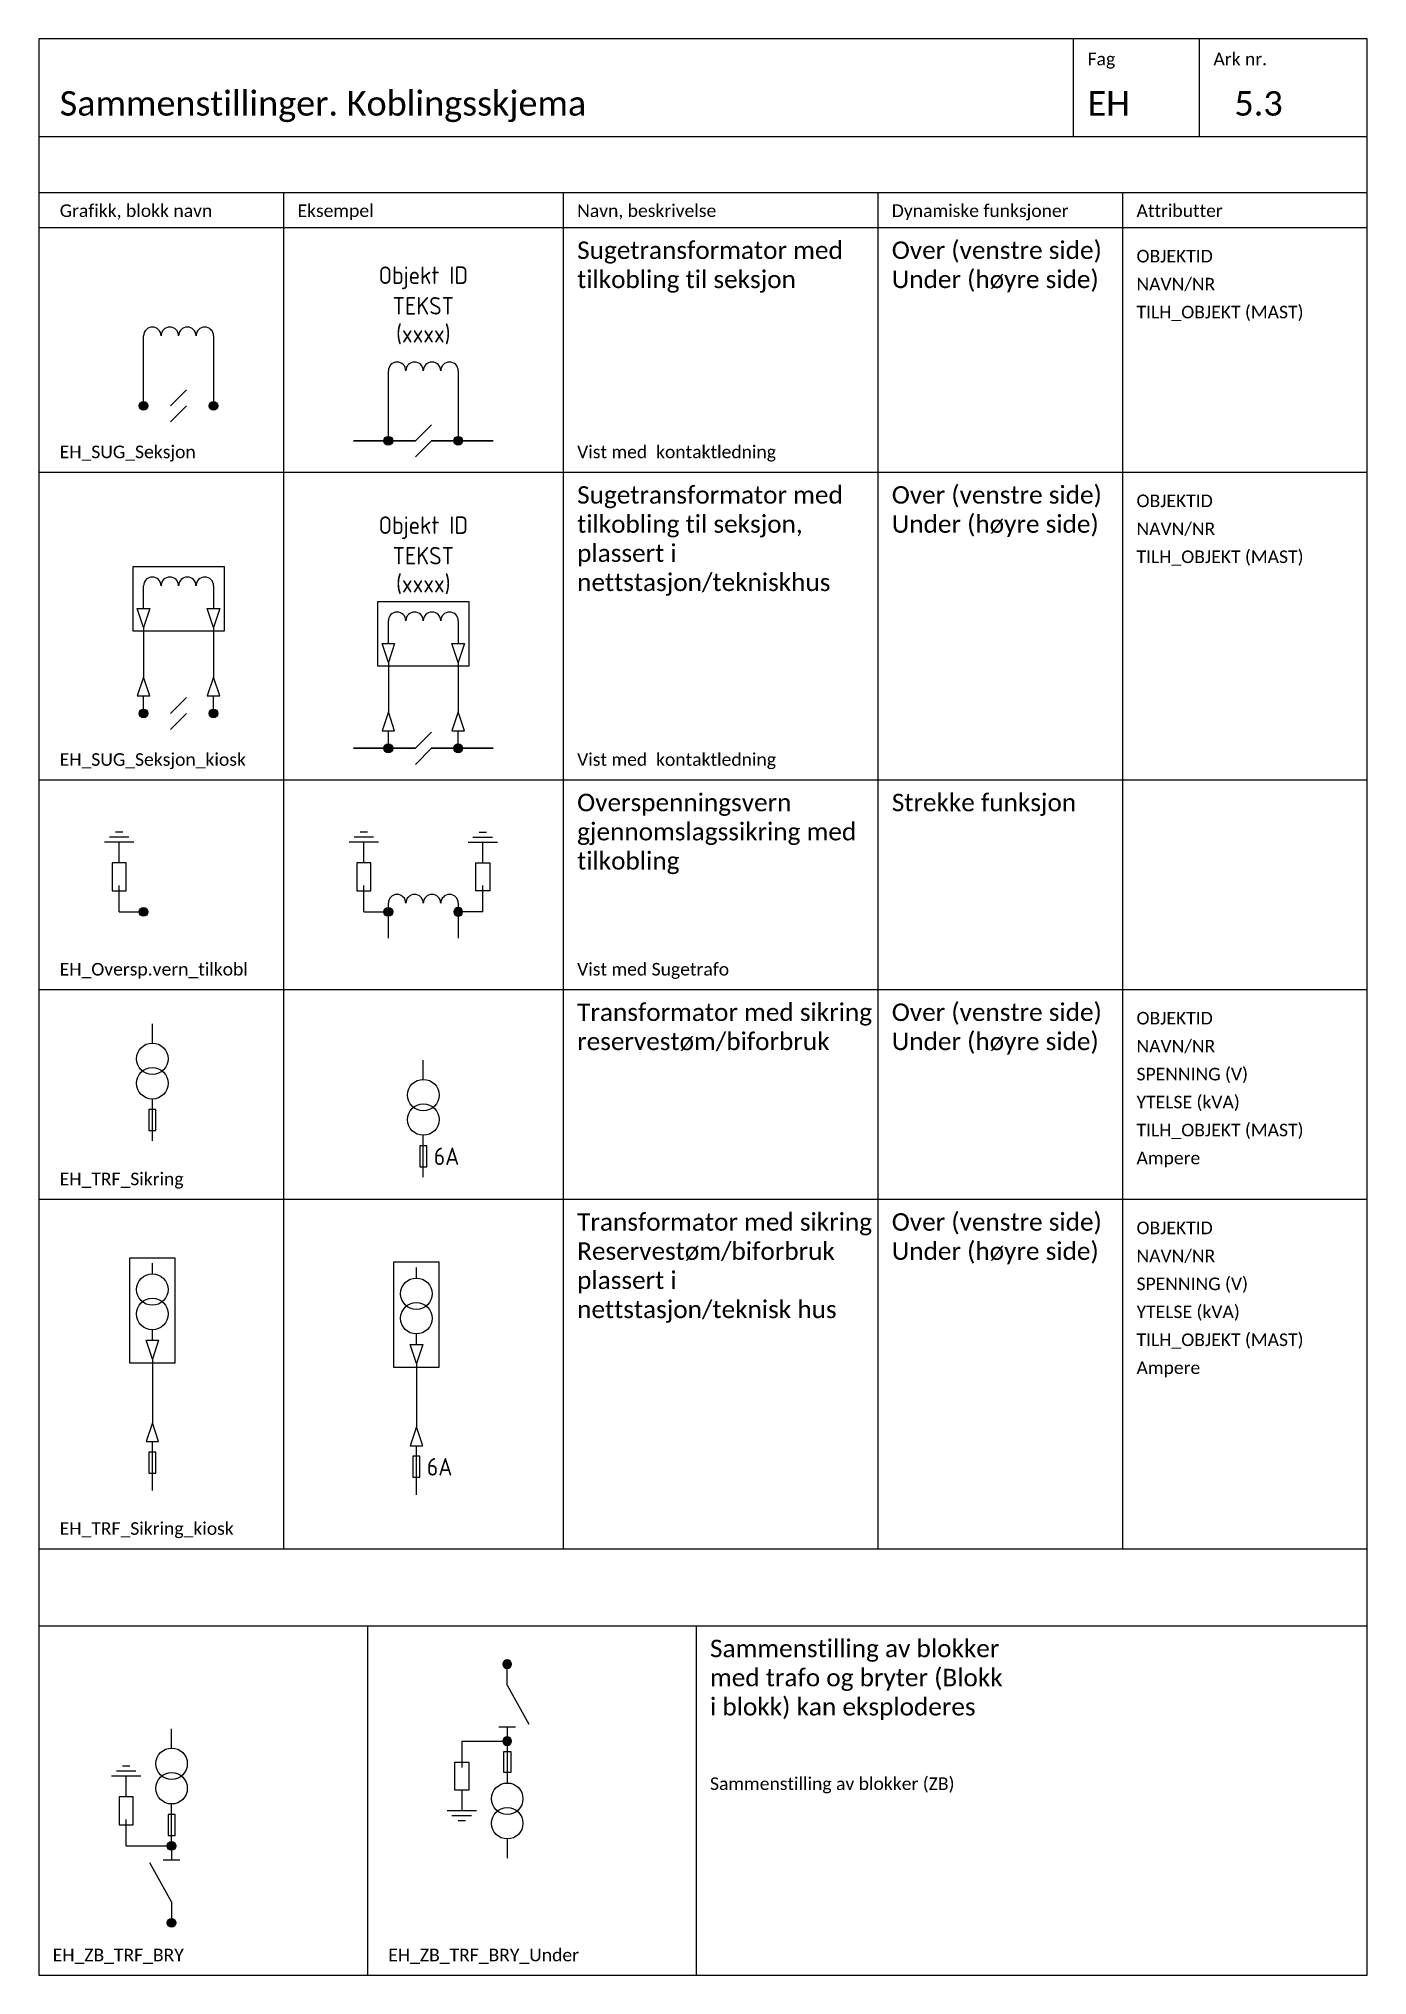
# Model space of a CAD drawing. Header units: millimetres. Extents: x -120 to 1240, y -2156 to 277.
# Drawn here: x 420 to 610, y -1228 to -951 of the extents above; entities that cross this region are included whole.
import ezdxf
from ezdxf.enums import TextEntityAlignment as Align

# ---------------------------------------------------------------- set-up
doc = ezdxf.new("R2010")
doc.units = ezdxf.units.MM
doc.layers.add('JBTEH_ATT_OBJEKTID', color=2, linetype='Continuous', lineweight=25)
doc.layers.add('JBTEH_KTL_Sort', color=7, linetype='Continuous', lineweight=35)
for name, color, linetype in [('JBTEH_ATT_Tekst', 2, 'Continuous'), ('JBTEH_Komponenter', 4, 'Continuous'), ('JBTEH_LED_Hoeyspenning_kabel', 4, 'KABEL2'), ('RAMME', 5, 'Continuous'), ('RAMME SYMBOLER', 4, 'Continuous'), ('RAMME TEKST', 7, 'Continuous')]:
    doc.layers.add(name, color=color, linetype=linetype)
doc.styles.add('Calibri', font='calibri.ttf')
doc.styles.add('ISO25', font='isocp.shx', dxfattribs={"width": 0.9, "height": 2.5})
doc.styles.get("Standard").update_dxf_attribs({"font": 'txt.shx'})
doc.linetypes.add('KABEL2', pattern='A,0.3,-0.1,0.3,-0.1,0.3,-0.1,["x",Standard,S=0.25,R=0,X=0,Y=-0.08],-0.1', length=1.3)

msp = doc.modelspace()

# ---------------------------------------------------------------- texts
at = {"layer": 'RAMME TEKST', "linetype": 'ByBlock', "style": 'Calibri'}
for s, height, p in [('Ark nr.', 1.8, (588, -954.8)), ('Fag', 1.8, (570, -954.8)), ('Sammenstillinger. Koblingsskjema', 3.5, (423, -962)), ('EH', 3.5, (570, -962)), ('5.3', 3.5, (591, -962)), ('Grafikk, blokk navn', 1.8, (423, -976.5)), ('Eksempel', 1.8, (457, -976.5)), ('Navn, beskrivelse', 1.8, (497, -976.5)), ('Dynamiske funksjoner', 1.8, (542, -976.5)), ('Attributter', 1.8, (577, -976.5)), ('EH_SUG_Seksjon', 1.8, (423, -1011)), ('Vist med  kontaktledning', 1.8, (497, -1011)), ('EH_SUG_Seksjon_kiosk', 1.8, (423, -1055)), ('Vist med  kontaktledning', 1.8, (497, -1055)), ('EH_Oversp.vern_tilkobl', 1.8, (423, -1085)), ('Vist med Sugetrafo', 1.8, (497, -1085)), ('EH_TRF_Sikring', 1.8, (423, -1115)), ('EH_TRF_Sikring_kiosk', 1.8, (423, -1165)), ('Sammenstilling av blokker (ZB)', 1.8, (516, -1201.5)), ('EH_ZB_TRF_BRY', 1.8, (422, -1226)), ('EH_ZB_TRF_BRY_Under', 1.8, (470, -1226))]:
    msp.add_text(s, height=height, dxfattribs=at).set_placement(p)
at = {"layer": 'RAMME TEKST', "style": 'Calibri'}
for s, p in [('OBJEKTID', (577, -983)), ('NAVN/NR', (577, -987)), ('TILH_OBJEKT (MAST)', (577, -991)), ('OBJEKTID', (577, -1018)), ('NAVN/NR', (577, -1022)), ('TILH_OBJEKT (MAST)', (577, -1026)), ('OBJEKTID', (577, -1092)), ('NAVN/NR', (577, -1096)), ('SPENNING (V)', (577, -1100)), ('YTELSE (kVA)', (577, -1104)), ('TILH_OBJEKT (MAST)', (577, -1108)), ('Ampere', (577, -1112)), ('OBJEKTID', (577, -1122)), ('NAVN/NR', (577, -1126)), ('SPENNING (V)', (577, -1130)), ('YTELSE (kVA)', (577, -1134)), ('TILH_OBJEKT (MAST)', (577, -1138)), ('Ampere', (577, -1142))]:
    msp.add_text(s, height=1.8, dxfattribs=at).set_placement(p)
at = {"layer": 'RAMME TEKST', "char_height": 2.5, "attachment_point": 1, "style": 'Calibri'}
for s, insert, width in [('Sugetransformator med tilkobling til seksjon', (497, -980), 39.6865), ('Sugetransformator med tilkobling til seksjon, plassert i nettstasjon/tekniskhus', (497, -1015), 43)]:
    msp.add_mtext(s, dxfattribs=dict(at, insert=insert, width=width))
at = {"layer": 'RAMME TEKST', "linetype": 'ByBlock', "char_height": 2.5, "attachment_point": 1, "style": 'Calibri'}
for s, insert, width in [('Over (venstre side)\\PUnder (høyre side)', (542, -980), 43.3201), ('Over (venstre side)\\PUnder (høyre side)', (542, -1015), 43.3201), ('Overspenningsvern gjennomslagssikring med tilkobling', (497, -1059), 43), ('Strekke funksjon', (542, -1059), 33), ('Transformator med sikring\\Preservestøm/biforbruk', (497, -1089), 43), ('Over (venstre side)\\PUnder (høyre side)', (542, -1089), 43.3201), ('Transformator med sikring\\PReservestøm/biforbruk\\Pplassert i nettstasjon/teknisk hus', (497, -1119), 43), ('Over (venstre side)\\PUnder (høyre side)', (542, -1119), 43.3201), ('Sammenstilling av blokker med trafo og bryter (Blokk i blokk) kan eksploderes', (516, -1180), 43)]:
    msp.add_mtext(s, dxfattribs=dict(at, insert=insert, width=width))

# ---------------------------------------------------------------- blocks, each defined once
blk = doc.blocks.new('EH_Jord')
for p, q in [((0, 0), (0, -3)), ((-2.1, -3), (2.1, -3)), ((-1.4, -3.7), (1.4, -3.7)), ((-0.525, -4.4), (0.525, -4.4))]:
    blk.add_line(p, q)
blk = doc.blocks.new('EH_Koblingspunkt')
h = blk.add_hatch(color=256)
h.dxf.hatch_style = 1
edge = h.paths.add_edge_path()
edge.add_arc((0, 0), 0.625, 0, 360)
blk.add_circle((0, 0), 0.625)
blk = doc.blocks.new('EH_Gjennomslagssikring')
for p, q in [((-1, 7), (-1, 3)), ((1, 7), (-1, 7)), ((1, 3), (1, 7)), ((-1, 3), (1, 3)), ((0, 3), (0, 3.8)), ((0, 0), (0, 3))]:
    blk.add_line(p, q)
blk.add_solid([(0.8, 3.8), (-0.8, 3.8), (0, 5.4), (0.8, 3.8)])
blk = doc.blocks.new('*U81')
blk.add_line((-3.5, 0), (0, 0))
at = {"rotation": 180}
blk.add_blockref('EH_Jord', (-3.5, 7), dxfattribs=at)
for name, p in [('EH_Gjennomslagssikring', (-3.5, 0)), ('EH_Koblingspunkt', (0, 0))]:
    blk.add_blockref(name, p)
blk = doc.blocks.new('*U79')
for p, q in [((-5, 0), (-5, 5)), ((5, 5), (5, 0))]:
    blk.add_line(p, q)
for centre in [(-3.75, 5), (-1.25, 5), (1.25, 5), (3.75, 5)]:
    blk.add_arc(centre, 1.25, 0, 180)
at = {"layer": 'JBTEH_ATT_OBJEKTID', "style": 'ISO25', "flags": 4}
blk.add_attdef('OBJEKTID', text='', height=2.5, dxfattribs=at).set_placement((0, 18.3), align=Align.MIDDLE)
at = {"layer": 'JBTEH_ATT_Tekst', "style": 'ISO25', "flags": 4}
for tag, p in [('NAVN/NR', (0, 14.3)), ('TILH_OBJEKT', (0, 10.3))]:
    blk.add_attdef(tag, text='', height=2.5, dxfattribs=at).set_placement(p, align=Align.MIDDLE)
blk = doc.blocks.new('EH_Seksjon')
at = {"color": 7}
for p, q in [((0, 0), (2.29, 2.29)), ((0, -2.29), (2.29, 0))]:
    blk.add_line(p, q, dxfattribs=at)
blk = doc.blocks.new('*U220')
for p, q in [((-5, 0), (-5, 10)), ((5, 10), (5, 0))]:
    blk.add_line(p, q)
for centre in [(-3.75, 10), (-1.25, 10), (1.25, 10), (3.75, 10)]:
    blk.add_arc(centre, 1.25, 0, 180)
for name, p in [('EH_Koblingspunkt', (-5, 0)), ('EH_Seksjon', (-1.14, 0)), ('EH_Koblingspunkt', (5, 0))]:
    blk.add_blockref(name, p)
at = {"layer": 'JBTEH_ATT_OBJEKTID', "style": 'ISO25', "flags": 4}
blk.add_attdef('OBJEKTID', text='', height=2.5, dxfattribs=at).set_placement((0, 23.3), align=Align.MIDDLE)
at = {"layer": 'JBTEH_ATT_Tekst', "style": 'ISO25', "flags": 4}
for tag, p in [('NAVN/NR', (0, 19.3)), ('TILH_OBJEKT', (0, 15.3))]:
    blk.add_attdef(tag, text='', height=2.5, dxfattribs=at).set_placement(p, align=Align.MIDDLE)
blk = doc.blocks.new('EH_Endemuffe')
for p, q in [((0, 1.125), (3.375, 0)), ((0, -1.125), (0, 1.125)), ((3.375, 0), (0, -1.125))]:
    blk.add_line(p, q)
blk = doc.blocks.new('*U222')
for p, q in [((-5, 15), (-5, 18.25)), ((5, 18.25), (5, 15)), ((-5, 0), (-5, 2.5)), ((5, 0), (5, 2.5))]:
    blk.add_line(p, q)
blk.add_lwpolyline([(-6.5, 21), (6.5, 21), (6.5, 11.75), (-6.5, 11.75)], close=True)
for centre in [(-3.75, 18.25), (-1.25, 18.25), (1.25, 18.25), (3.75, 18.25)]:
    blk.add_arc(centre, 1.25, 0, 180)
at = {"layer": 'JBTEH_LED_Hoeyspenning_kabel', "ltscale": 5}
for p, q in [((-5, 12.3), (-5, 5.2)), ((5, 12.3), (5, 5.2))]:
    blk.add_line(p, q, dxfattribs=at)
at = {"yscale": 0.8, "rotation": 270}
for p, xscale, zscale in [((-5, 15), 0.8, 0.9), ((5, 15), 0.8, 0.9), ((-5, 2.5), -0.8, 0.8), ((5, 2.5), -0.8, 0.8)]:
    blk.add_blockref('EH_Endemuffe', p, dxfattribs=dict(at, xscale=xscale, zscale=zscale))
for name, p in [('EH_Koblingspunkt', (-5, 0)), ('EH_Seksjon', (-1.14, 0)), ('EH_Koblingspunkt', (5, 0))]:
    blk.add_blockref(name, p)
at = {"layer": 'JBTEH_ATT_OBJEKTID', "style": 'ISO25', "flags": 4}
blk.add_attdef('OBJEKTID', text='', height=2.5, dxfattribs=at).set_placement((0, 31.55), align=Align.MIDDLE)
at = {"layer": 'JBTEH_ATT_Tekst', "style": 'ISO25', "flags": 4}
for tag, p in [('NAVN/NR', (0, 27.55)), ('TILH_OBJEKT', (0, 23.55))]:
    blk.add_attdef(tag, text='', height=2.5, dxfattribs=at).set_placement(p, align=Align.MIDDLE)
blk = doc.blocks.new('*U224')
for p, q in [((-5, 15), (-5, 18.25)), ((5, 18.25), (5, 15)), ((-5, 0), (-5, 2.5)), ((5, 0), (5, 2.5))]:
    blk.add_line(p, q)
blk.add_lwpolyline([(-6.5, 21), (6.5, 21), (6.5, 11.75), (-6.5, 11.75)], close=True)
for centre in [(-3.75, 18.25), (-1.25, 18.25), (1.25, 18.25), (3.75, 18.25)]:
    blk.add_arc(centre, 1.25, 0, 180)
at = {"layer": 'JBTEH_LED_Hoeyspenning_kabel', "ltscale": 5}
for p, q in [((-5, 12.3), (-5, 5.2)), ((5, 12.3), (5, 5.2))]:
    blk.add_line(p, q, dxfattribs=at)
at = {"yscale": 0.8, "rotation": 270}
for p, xscale, zscale in [((-5, 15), 0.8, 0.9), ((5, 15), 0.8, 0.9), ((-5, 2.5), -0.8, 0.8), ((5, 2.5), -0.8, 0.8)]:
    blk.add_blockref('EH_Endemuffe', p, dxfattribs=dict(at, xscale=xscale, zscale=zscale))
for name, p in [('EH_Koblingspunkt', (-5, 0)), ('EH_Seksjon', (-1.14, 0)), ('EH_Koblingspunkt', (5, 0))]:
    blk.add_blockref(name, p)
at = {"layer": 'JBTEH_ATT_OBJEKTID', "style": 'ISO25', "flags": 4}
blk.add_attdef('OBJEKTID', text='', height=2.5, dxfattribs=at).set_placement((0, 31.55), align=Align.MIDDLE)
at = {"layer": 'JBTEH_ATT_Tekst', "style": 'ISO25', "flags": 4}
for tag, p in [('NAVN/NR', (0, 27.55)), ('TILH_OBJEKT', (0, 23.55))]:
    blk.add_attdef(tag, text='', height=2.5, dxfattribs=at).set_placement(p, align=Align.MIDDLE)
blk = doc.blocks.new('*U226')
for p, q in [((0, 14), (0, 16.75)), ((0, 0), (0, 6))]:
    blk.add_line(p, q)
blk.add_lwpolyline([(-0.5, 1.5), (0.5, 1.5), (0.5, 4.5), (-0.5, 4.5)], close=True)
for centre in [(0, 11.75), (0, 8.25)]:
    blk.add_circle(centre, 2.25)
at = {"layer": 'JBTEH_ATT_OBJEKTID', "style": 'ISO25'}
blk.add_attdef('OBJEKTID', text='', height=2.5, dxfattribs=at).set_placement((0, 35.3), align=Align.MIDDLE)
at = {"layer": 'JBTEH_ATT_Tekst', "style": 'ISO25'}
for tag, p in [('NAVN/NR', (0, 31.3)), ('SPENNING', (0, 27.3)), ('YTELSE', (0, 23.3)), ('TILH_OBJEKT', (0, 19.3))]:
    blk.add_attdef(tag, text='', height=2.5, dxfattribs=at).set_placement(p, align=Align.MIDDLE)
blk.add_attdef('AMP', (1.5, 1.75), '', height=2.5, dxfattribs=at)
blk = doc.blocks.new('*U231')
for p, q in [((0, 31), (0, 32.5)), ((0, 21.5), (0, 23)), ((0, 0), (0, 7))]:
    blk.add_line(p, q)
for points in [[(-3.25, 18.25), (3.25, 18.25), (3.25, 33.25), (-3.25, 33.25)], [(-0.5, 2.5), (0.5, 2.5), (0.5, 5.5), (-0.5, 5.5)]]:
    blk.add_lwpolyline(points, close=True)
for centre in [(0, 28.75), (0, 25.25)]:
    blk.add_circle(centre, 2.25)
at = {"layer": 'JBTEH_LED_Hoeyspenning_kabel', "ltscale": 5}
blk.add_line((0, 18.8), (0, 9.7), dxfattribs=at)
at = {"yscale": 0.8, "rotation": 270}
for p, xscale, zscale in [((0, 21.5), 0.8, 0.9), ((0, 7), -0.8, 0.8)]:
    blk.add_blockref('EH_Endemuffe', p, dxfattribs=dict(at, xscale=xscale, zscale=zscale))
at = {"layer": 'JBTEH_ATT_OBJEKTID', "style": 'ISO25'}
blk.add_attdef('OBJEKTID', text='', height=2.5, dxfattribs=at).set_placement((0, 35.3), align=Align.MIDDLE)
at = {"layer": 'JBTEH_ATT_Tekst', "style": 'ISO25'}
for tag, p in [('NAVN/NR', (0, 31.3)), ('SPENNING', (0, 27.3)), ('YTELSE', (0, 23.3)), ('TILH_OBJEKT', (0, 19.3))]:
    blk.add_attdef(tag, text='', height=2.5, dxfattribs=at).set_placement(p, align=Align.MIDDLE)
blk.add_attdef('AMP', (1.5, 2.75), '', height=2.5, dxfattribs=at)
blk = doc.blocks.new('*U230')
for p, q in [((0, 31), (0, 32.5)), ((0, 21.5), (0, 23)), ((0, 0), (0, 7))]:
    blk.add_line(p, q)
for points in [[(-3.25, 18.25), (3.25, 18.25), (3.25, 33.25), (-3.25, 33.25)], [(-0.5, 2.5), (0.5, 2.5), (0.5, 5.5), (-0.5, 5.5)]]:
    blk.add_lwpolyline(points, close=True)
for centre in [(0, 28.75), (0, 25.25)]:
    blk.add_circle(centre, 2.25)
at = {"layer": 'JBTEH_LED_Hoeyspenning_kabel', "ltscale": 5}
blk.add_line((0, 18.8), (0, 9.7), dxfattribs=at)
at = {"yscale": 0.8, "rotation": 270}
for p, xscale, zscale in [((0, 21.5), 0.8, 0.9), ((0, 7), -0.8, 0.8)]:
    blk.add_blockref('EH_Endemuffe', p, dxfattribs=dict(at, xscale=xscale, zscale=zscale))
at = {"layer": 'JBTEH_ATT_OBJEKTID', "style": 'ISO25'}
blk.add_attdef('OBJEKTID', text='', height=2.5, dxfattribs=at).set_placement((0, 35.3), align=Align.MIDDLE)
at = {"layer": 'JBTEH_ATT_Tekst', "style": 'ISO25'}
for tag, p in [('NAVN/NR', (0, 31.3)), ('SPENNING', (0, 27.3)), ('YTELSE', (0, 23.3)), ('TILH_OBJEKT', (0, 19.3))]:
    blk.add_attdef(tag, text='', height=2.5, dxfattribs=at).set_placement(p, align=Align.MIDDLE)
blk.add_attdef('AMP', (1.5, 2.75), '', height=2.5, dxfattribs=at)
blk = doc.blocks.new('*U228')
for p, q in [((0, 14), (0, 16.75)), ((0, 0), (0, 6))]:
    blk.add_line(p, q)
blk.add_lwpolyline([(-0.5, 1.5), (0.5, 1.5), (0.5, 4.5), (-0.5, 4.5)], close=True)
for centre in [(0, 11.75), (0, 8.25)]:
    blk.add_circle(centre, 2.25)
at = {"layer": 'JBTEH_ATT_OBJEKTID', "style": 'ISO25'}
blk.add_attdef('OBJEKTID', text='', height=2.5, dxfattribs=at).set_placement((10, 23.66), align=Align.MIDDLE)
at = {"layer": 'JBTEH_ATT_Tekst', "style": 'ISO25'}
for tag, p in [('NAVN/NR', (10, 19.88)), ('SPENNING', (10, 15.88)), ('YTELSE', (10, 11.88)), ('TILH_OBJEKT', (10, 7.88))]:
    blk.add_attdef(tag, text='', height=2.5, dxfattribs=at).set_placement(p, align=Align.MIDDLE)
blk.add_attdef('AMP', (1.5, 1.75), '', height=2.5, dxfattribs=at)
blk = doc.blocks.new('*U194')
at = {"color": 5}
blk.add_line((0, 0), (-3.1, 5.6), dxfattribs=at)
at = {"color": 7}
blk.add_line((-1.2, 6), (1.2, 6), dxfattribs=at)
at = {"layer": 'JBTEH_ATT_OBJEKTID', "style": 'ISO25'}
blk.add_attdef('OBJEKTID', text='', height=2.5, dxfattribs=at).set_placement((9.92, 6.75), align=Align.CENTER)
at = {"layer": 'JBTEH_ATT_Tekst', "style": 'ISO25'}
for tag, p in [('NAVN/NR', (9.92, 2.75)), ('TILH_OBJEKT', (9.92, -1.25))]:
    blk.add_attdef(tag, text='', height=2.5, dxfattribs=at).set_placement(p, align=Align.CENTER)
blk = doc.blocks.new('*U89')
blk.add_line((-6.5, 0), (0, 0))
at = {"rotation": 180}
blk.add_blockref('EH_Jord', (-6.5, 7), dxfattribs=at)
for name, p in [('EH_Gjennomslagssikring', (-6.5, 0)), ('EH_Koblingspunkt', (0, 0))]:
    blk.add_blockref(name, p)
blk = doc.blocks.new('EH_ZB_TRF_BRY')
at = {"layer": 'JBTEH_Komponenter'}
for p, q in [((0, 11), (0, 9)), ((0, 3), (0, 0))]:
    blk.add_line(p, q, dxfattribs=at)
for name, p in [('*U228', (0, 11)), ('*U89', (0, 11)), ('*U194', (0, 3)), ('EH_Koblingspunkt', (0, 0))]:
    blk.add_blockref(name, p, dxfattribs=at)
blk = doc.blocks.new('*U229')
for p, q in [((0, 0), (0, -6)), ((0, -14), (0, -16.75))]:
    blk.add_line(p, q)
blk.add_lwpolyline([(-0.5, -1.5), (0.5, -1.5), (0.5, -4.5), (-0.5, -4.5)], close=True)
for centre in [(0, -8.25), (0, -11.75)]:
    blk.add_circle(centre, 2.25)
at = {"layer": 'JBTEH_ATT_OBJEKTID', "style": 'ISO25'}
blk.add_attdef('OBJEKTID', text='', height=2.5, dxfattribs=at).set_placement((10.8, -26.87), align=Align.MIDDLE)
at = {"layer": 'JBTEH_ATT_Tekst', "style": 'ISO25'}
blk.add_attdef('AMP', (1.5, -1.75), '', height=2.5, dxfattribs=at)
for tag, p in [('NAVN/NR', (10.8, -10.13)), ('SPENNING', (10.8, -14.13)), ('YTELSE', (10.8, -18.13)), ('TILH_OBJEKT', (10.8, -22.13))]:
    blk.add_attdef(tag, text='', height=2.5, dxfattribs=at).set_placement(p, align=Align.MIDDLE)
blk = doc.blocks.new('*U193')
at = {"color": 5}
blk.add_line((0, 0), (3.1, -5.6), dxfattribs=at)
at = {"color": 7}
blk.add_line((1.2, -6), (-1.2, -6), dxfattribs=at)
at = {"layer": 'JBTEH_ATT_OBJEKTID', "style": 'ISO25'}
blk.add_attdef('OBJEKTID', text='', height=2.5, dxfattribs=at).set_placement((9.92, -1.75), align=Align.CENTER)
at = {"layer": 'JBTEH_ATT_Tekst', "style": 'ISO25'}
for tag, p in [('NAVN/NR', (9.92, -5.75)), ('TILH_OBJEKT', (9.92, -9.75))]:
    blk.add_attdef(tag, text='', height=2.5, dxfattribs=at).set_placement(p, align=Align.CENTER)
blk = doc.blocks.new('EH_ZB_TRF_BRY_Under')
at = {"layer": 'JBTEH_Komponenter'}
for p, q in [((0, -3), (0, 0)), ((0, -9), (0, -11))]:
    blk.add_line(p, q, dxfattribs=at)
at = {"layer": 'JBTEH_Komponenter', "xscale": -1, "rotation": 180}
for name, p in [('EH_Koblingspunkt', (0, 0)), ('*U89', (0, -11))]:
    blk.add_blockref(name, p, dxfattribs=at)
at = {"layer": 'JBTEH_Komponenter'}
for name, p in [('*U193', (0, -3)), ('*U229', (0, -11))]:
    blk.add_blockref(name, p, dxfattribs=at)

# ---------------------------------------------------------------- linework, layer by layer
at = {"layer": 'JBTEH_KTL_Sort'}
for p, q in [((473.86, -1008.5), (465, -1008.5)), ((476.14, -1008.5), (485, -1008.5)), ((473.86, -1052.5), (465, -1052.5)), ((476.14, -1052.5), (485, -1052.5))]:
    msp.add_line(p, q, dxfattribs=at)
at = {"layer": 'RAMME'}
msp.add_lwpolyline([(610, -951), (420, -951), (420, -1228), (610, -1228)], close=True, dxfattribs=at)
msp.add_lwpolyline([(420, -965), (610, -965)], dxfattribs=at)
at = {"layer": 'RAMME SYMBOLER'}
for p, q in [((568, -965), (568, -951)), ((586, -965), (586, -951)), ((420, -973), (610, -973)), ((455, -973), (455, -1167)), ((495, -973), (495, -1167)), ((540, -973), (540, -1167)), ((575, -973), (575, -1167)), ((420, -978), (610, -978)), ((420, -1013), (610, -1013)), ((420, -1057), (610, -1057)), ((420, -1087), (610, -1087)), ((420, -1117), (610, -1117)), ((420, -1167), (610, -1167)), ((420, -1178), (610, -1178)), ((467, -1178), (467, -1228)), ((514, -1178), (514, -1228))]:
    msp.add_line(p, q, dxfattribs=at)

# ---------------------------------------------------------------- block references
at = {"layer": 'JBTEH_Komponenter'}
ref = msp.add_blockref('*U220', (475, -1008.5), dxfattribs=at)
ref.add_attrib('NAVN/NR', 'TEKST', dxfattribs={"layer": 'JBTEH_ATT_Tekst', "height": 2.5, "style": 'ISO25'}).set_placement((475, -989.2), align=Align.MIDDLE)
ref.add_attrib('TILH_OBJEKT', '(xxxx)', dxfattribs={"layer": 'JBTEH_ATT_Tekst', "height": 2.5, "style": 'ISO25'}).set_placement((475, -993.2), align=Align.MIDDLE)
ref.add_attrib('OBJEKTID', 'Objekt ID', dxfattribs={"layer": 'JBTEH_ATT_OBJEKTID', "height": 2.5, "style": 'ISO25'}).set_placement((475, -985.2), align=Align.MIDDLE)
for name, p in [('*U220', (440, -1003.5)), ('*U222', (440, -1047.5)), ('*U81', (435, -1075.9)), ('*U81', (470, -1075.9)), ('*U79', (475, -1079.65)), ('*U226', (436.25, -1108.66)), ('*U230', (436.25, -1158.66)), ('EH_ZB_TRF_BRY_Under', (487, -1183.5)), ('EH_ZB_TRF_BRY', (439, -1220.5))]:
    msp.add_blockref(name, p, dxfattribs=at)
ref = msp.add_blockref('*U224', (475, -1052.5), dxfattribs=at)
ref.add_attrib('NAVN/NR', 'TEKST', dxfattribs={"layer": 'JBTEH_ATT_Tekst', "height": 2.5, "style": 'ISO25'}).set_placement((475, -1024.95), align=Align.MIDDLE)
ref.add_attrib('TILH_OBJEKT', '(xxxx)', dxfattribs={"layer": 'JBTEH_ATT_Tekst', "height": 2.5, "style": 'ISO25'}).set_placement((475, -1028.95), align=Align.MIDDLE)
ref.add_attrib('OBJEKTID', 'Objekt ID', dxfattribs={"layer": 'JBTEH_ATT_OBJEKTID', "height": 2.5, "style": 'ISO25'}).set_placement((475, -1020.95), align=Align.MIDDLE)
at = {"layer": 'JBTEH_Komponenter', "xscale": -1}
msp.add_blockref('*U81', (480, -1075.9), dxfattribs=at)
at = {"layer": 'JBTEH_Komponenter'}
for name, p in [('*U226', (475, -1113.85)), ('*U231', (474.01, -1159.27))]:
    msp.add_blockref(name, p, dxfattribs=at).add_auto_attribs({'AMP': '6A'})

msp.set_redraw_order([(e.dxf.handle, doc.entitydb.next_handle()) for e in msp.query("TEXT MTEXT ATTDEF DIMENSION ARC_DIMENSION")])  # texts and dimensions are drawn at this point

doc.saveas('drawing.dxf')
